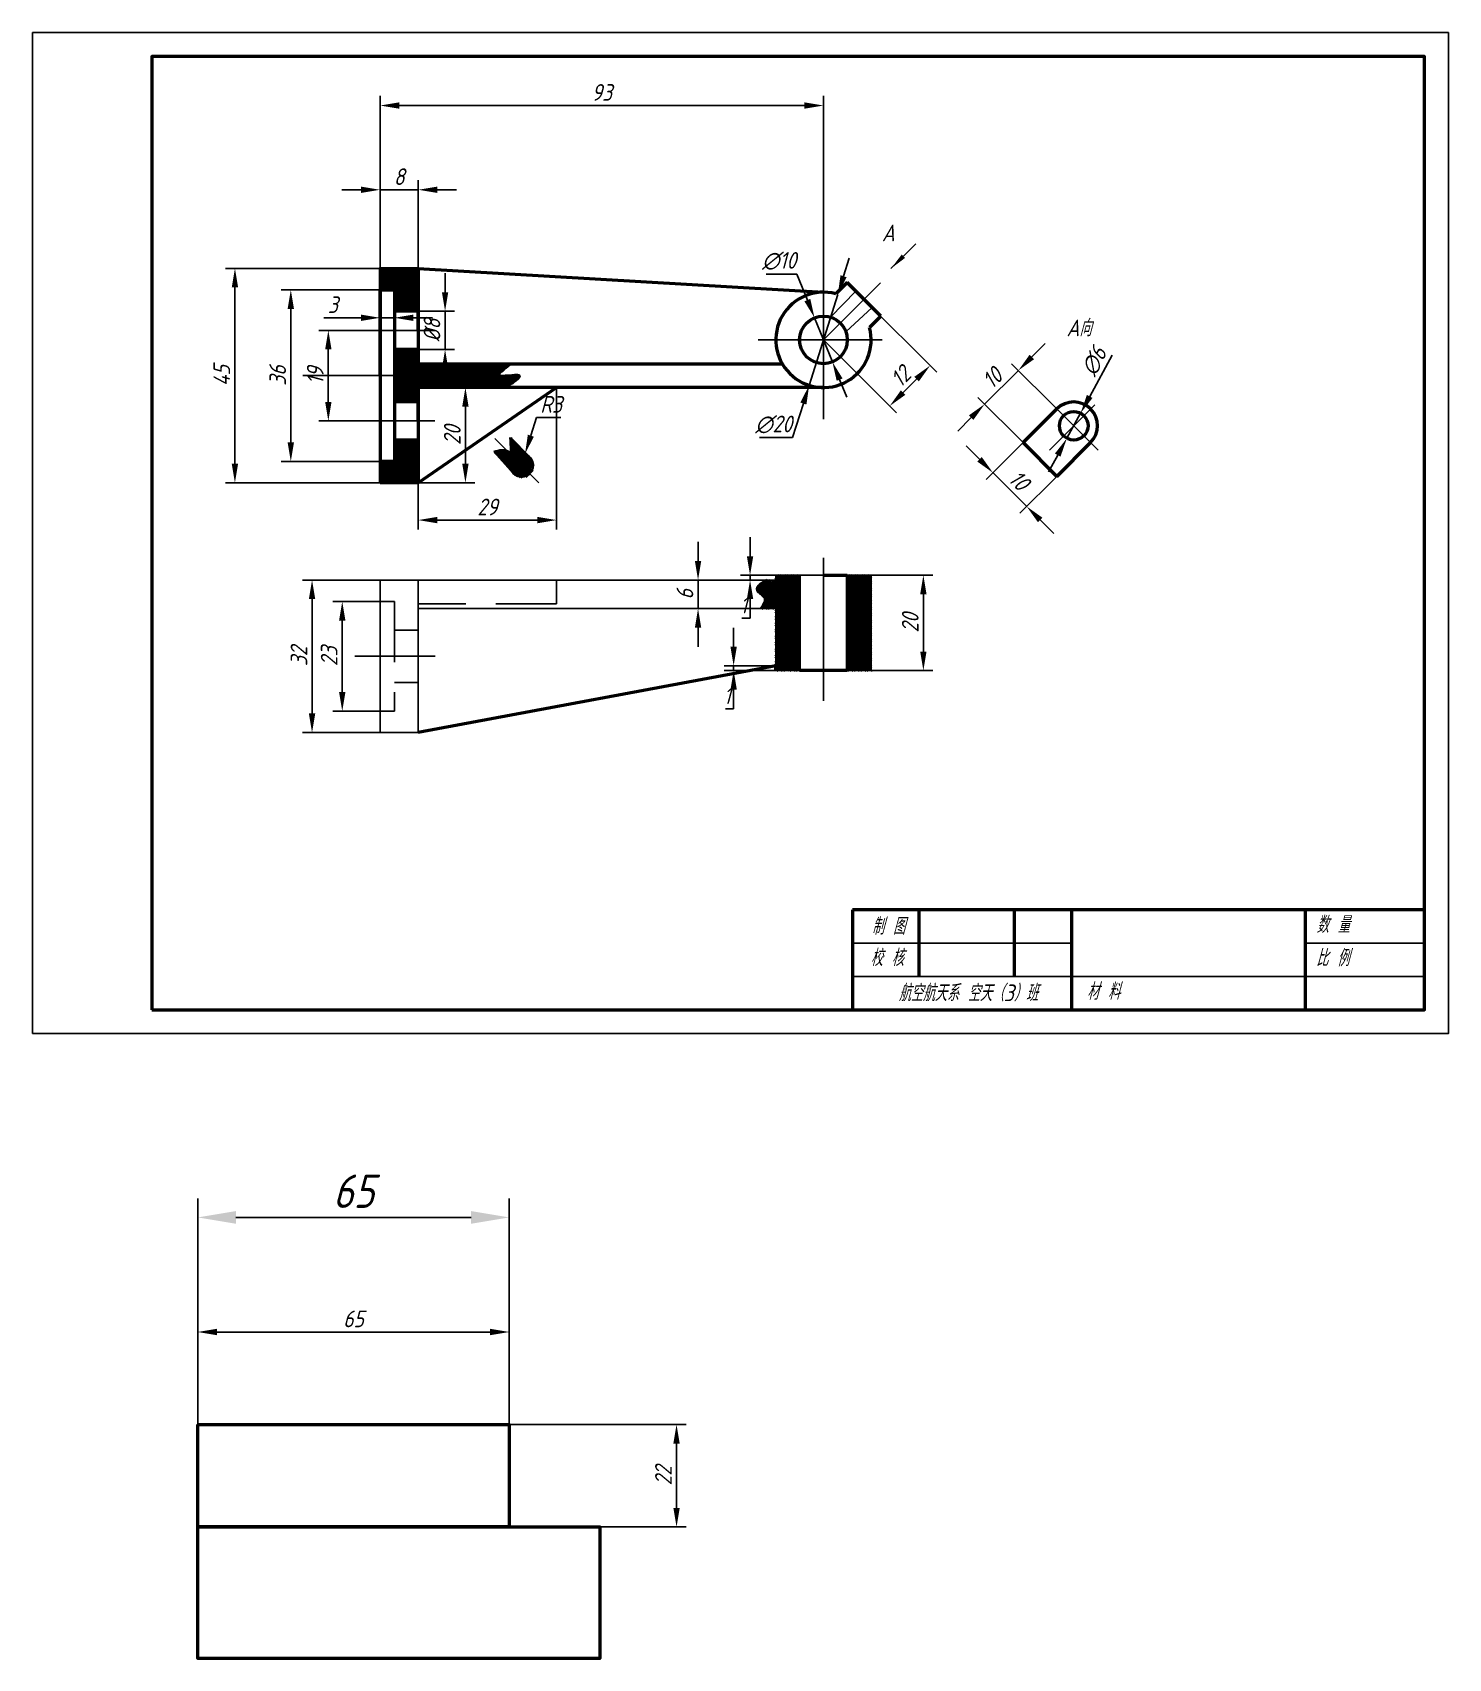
# Model space of a CAD drawing. Header units: millimetres. Extents: x 0 to 297, y -131 to 210.
import ezdxf

# ---------------------------------------------------------------- set-up
doc = ezdxf.new("R2010")
doc.units = ezdxf.units.MM
doc.header["$PDMODE"] = 35
doc.linetypes.add('CENTER', pattern=[50.800000000000004, 31.75, -6.35, 6.35, -6.35])
doc.linetypes.add('DASHED', pattern=[19.049999999999997, 12.7, -6.35])
for name, color, linetype, lineweight in [('尺寸标注', 7, 'Continuous', 25), ('文字标注', 7, 'Continuous', 25), ('点画线', 1, 'CENTER', 25), ('粗实线', 7, 'Continuous', 50), ('细实线', 3, 'Continuous', 25), ('虚线', 2, 'DASHED', 25)]:
    doc.layers.add(name, color=color, linetype=linetype, lineweight=lineweight)
doc.styles.add('国标汉字', font='gbeitc.shx', dxfattribs={"height": 3.5, "bigfont": 'gbcbig.shx'})
doc.dimstyles.new('习题 比例$0', dxfattribs={"dimtxt": 3.5, "dimasz": 4, "dimexe": 2, "dimexo": 0, "dimgap": 1, "dimtad": 1, "dimtoh": 1, "dimdec": 0, "dimdsep": 46, "dimtxsty": '国标汉字', "dimcen": 3.5, "dimclre": 256, "dimaunit": 1, "dimadec": 0, "dimazin": 0, "dimtfac": 1, "dimtdec": 0, "dimtmove": 0, "dimatfit": 3, "dimfxl": 1, "dimarcsym": 0})
doc.dimstyles.new('国标尺寸', dxfattribs={"dimtxt": 3.5, "dimasz": 4, "dimexe": 2, "dimexo": 0, "dimgap": 1, "dimtad": 1, "dimtoh": 1, "dimdec": 0, "dimdsep": 46, "dimtxsty": '国标汉字', "dimcen": 3.5, "dimclre": 256, "dimaunit": 1, "dimadec": 0, "dimazin": 0, "dimtfac": 1, "dimtdec": 0, "dimtmove": 0, "dimatfit": 3, "dimfxl": 1, "dimarcsym": 0})
pattern_1 = [(45, (0, 0), (-0.6735192090801866, 0.6735192090801867), []), (45, (0.4490130000000001, 0), (-0.6735192090801866, 0.6735192090801867), [])]

msp = doc.modelspace()

# ---------------------------------------------------------------- texts
at = {"layer": '文字标注', "char_height": 3.5, "attachment_point": 1, "style": '国标汉字'}
for s, insert in [('A', (178.1603391011954, 169.706220633705)), ('A向', (216.8834321755908, 149.788800144875))]:
    msp.add_mtext_dynamic_manual_height_columns(s, width=9.044697684710627, gutter_width=17.5, heights=[0], dxfattribs=dict(at, insert=insert))

# ---------------------------------------------------------------- blocks, each defined once
blk = doc.blocks.new('A4图框')
at = {"layer": '粗实线'}
for p, q in [((292, 26), (172, 26)), ((172, 26), (172, 5)), ((186, 12), (186, 26)), ((206, 12), (206, 26)), ((218, 5), (218, 26)), ((267, 5), (267, 26))]:
    blk.add_line(p, q, dxfattribs=at)
blk.add_lwpolyline([(25, 5), (292, 5), (292, 205), (25, 205)], close=True, dxfattribs=at)
at = {"layer": '细实线'}
for p, q in [((172, 19), (218, 19)), ((292, 19), (267, 19)), ((292, 12), (172, 12))]:
    blk.add_line(p, q, dxfattribs=at)
blk.add_lwpolyline([(0, 0), (297, 0), (297, 210), (0, 210)], close=True, dxfattribs=at)
at = {"layer": '文字标注', "style": '国标汉字'}
for s, p in [('制 图', (176.0422787275056, 20.76676088459499)), ('数 量', (269.3222484022881, 21.11831871766481)), ('校 核', (175.7642463070806, 14.16253974667779)), ('比 例', (269.2112355717145, 14.12722517888778)), ('航空航天系 空天（3）班', (181.6661970623827, 6.803223493954647)), ('材 料', (221.1469077422007, 7.093544443408064))]:
    blk.add_text(s, height=3.5, dxfattribs=at).set_placement(p)
blk = doc.blocks.new('*D22')
at = {"layer": 'Defpoints', "color": 0, "transparency": 16777216}
for p in [(99.98241395685227, -62.58548281586968), (34.66387572787698, -81.97491232661503), (99.98241395685227, -81.97491232661503)]:
    blk.add_point(p, dxfattribs=at)
at = {"layer": '粗实线', "lineweight": -2, "transparency": 16777216}
for p, q in [((34.66387572787698, -81.97491232661503), (34.66387572787698, -60.58548281586968)), ((99.98241395685227, -81.97491232661503), (99.98241395685227, -60.58548281586968))]:
    blk.add_line(p, q, dxfattribs=at)
at = {"layer": '粗实线', "color": 0, "lineweight": -2, "transparency": 16777216}
blk.add_line((38.66387572787698, -62.58548281586968), (95.98241395685227, -62.58548281586968), dxfattribs=at)
at = {"layer": '粗实线', "color": 0, "transparency": 16777216}
for points in [[(38.66387572787698, -61.91881614920302), (38.66387572787698, -63.25214948253635), (34.66387572787698, -62.58548281586968)], [(95.98241395685227, -61.91881614920302), (95.98241395685227, -63.25214948253635), (99.98241395685227, -62.58548281586968)]]:
    blk.add_solid(points, dxfattribs=at)
at = {"layer": '粗实线', "color": 0, "transparency": 16777216, "insert": (67.32314484236463, -59.83548281586968), "char_height": 3.5, "attachment_point": 5, "style": '国标汉字'}
blk.add_mtext('65', dxfattribs=at)
blk = doc.blocks.new('*D23')
at = {"layer": 'Defpoints', "color": 0, "transparency": 16777216}
for p in [(99.98241395685227, -81.97491232661503), (99.98241395685227, -103.4851248335282), (135.0843896853835, -103.4851248335282)]:
    blk.add_point(p, dxfattribs=at)
at = {"layer": '粗实线', "lineweight": -2, "transparency": 16777216}
for p, q in [((99.98241395685227, -81.97491232661503), (137.0843896853835, -81.97491232661503)), ((99.98241395685227, -103.4851248335282), (137.0843896853835, -103.4851248335282))]:
    blk.add_line(p, q, dxfattribs=at)
at = {"layer": '粗实线', "color": 0, "lineweight": -2, "transparency": 16777216}
blk.add_line((135.0843896853835, -85.97491232661503), (135.0843896853835, -99.48512483352818), dxfattribs=at)
at = {"layer": '粗实线', "color": 0, "transparency": 16777216}
for points in [[(134.4177230187168, -85.97491232661503), (135.7510563520501, -85.97491232661503), (135.0843896853835, -81.97491232661503)], [(134.4177230187168, -99.48512483352818), (135.7510563520501, -99.48512483352818), (135.0843896853835, -103.4851248335282)]]:
    blk.add_solid(points, dxfattribs=at)
at = {"layer": '粗实线', "color": 0, "transparency": 16777216, "insert": (132.3343896853835, -92.73001858007159), "char_height": 3.5, "attachment_point": 5, "rotation": 90, "style": '国标汉字'}
blk.add_mtext('22', dxfattribs=at)
blk = doc.blocks.new('*D24')
at = {"layer": 'Defpoints', "color": 0}
for p in [(99.98241395685227, -38.54976192219328), (34.66387572787698, -81.97491232661503), (99.98241395685227, -81.97491232661503)]:
    blk.add_point(p, dxfattribs=at)
at = {"layer": '粗实线', "lineweight": -2}
for p, q in [((34.66387572787698, -81.97491232661503), (34.66387572787698, -34.54976192219328)), ((99.98241395685227, -81.97491232661503), (99.98241395685227, -34.54976192219328))]:
    blk.add_line(p, q, dxfattribs=at)
at = {"layer": '粗实线', "color": 0, "lineweight": -2}
blk.add_line((42.66387572787698, -38.54976192219328), (91.98241395685227, -38.54976192219328), dxfattribs=at)
at = {"layer": '粗实线', "color": 0}
for points in [[(42.66387572787698, -37.21642858885995), (42.66387572787698, -39.88309525552662), (34.66387572787698, -38.54976192219328)], [(91.98241395685227, -37.21642858885995), (91.98241395685227, -39.88309525552662), (99.98241395685227, -38.54976192219328)]]:
    blk.add_solid(points, dxfattribs=at)
at = {"layer": '粗实线', "color": 0, "insert": (67.32314484236463, -33.04976192219328), "char_height": 7, "attachment_point": 5, "style": '国标汉字'}
blk.add_mtext('65', dxfattribs=at)
blk = doc.blocks.new('*D28')
at = {"layer": 'Defpoints', "color": 0, "transparency": 16777216}
for p in [(72.90483378747058, 156.0281806370833), (75.90483378747058, 156.0281806370833), (72.90483378747058, 150.161410736142)]:
    blk.add_point(p, dxfattribs=at)
at = {"layer": '尺寸标注', "lineweight": -2, "transparency": 16777216}
for p, q in [((72.90483378747058, 156.0281806370833), (72.90483378747058, 148.161410736142)), ((75.90483378747058, 156.0281806370833), (75.90483378747058, 148.161410736142))]:
    blk.add_line(p, q, dxfattribs=at)
at = {"layer": '尺寸标注', "color": 0, "lineweight": -2, "transparency": 16777216}
for p, q in [((68.90483378747058, 150.161410736142), (61.08191712080392, 150.161410736142)), ((75.90483378747058, 150.161410736142), (72.90483378747058, 150.161410736142)), ((79.90483378747058, 150.161410736142), (83.90483378747058, 150.161410736142))]:
    blk.add_line(p, q, dxfattribs=at)
at = {"layer": '尺寸标注', "color": 0, "transparency": 16777216}
for points in [[(68.90483378747058, 150.8280774028086), (68.90483378747058, 149.4947440694753), (72.90483378747058, 150.161410736142)], [(79.90483378747058, 150.8280774028086), (79.90483378747058, 149.4947440694753), (75.90483378747058, 150.161410736142)]]:
    blk.add_solid(points, dxfattribs=at)
at = {"layer": '尺寸标注', "color": 0, "transparency": 16777216, "insert": (62.99337545413725, 152.911410736142), "char_height": 3.5, "attachment_point": 5, "style": '国标汉字'}
blk.add_mtext('3', dxfattribs=at)
blk = doc.blocks.new('*D29')
at = {"layer": 'Defpoints', "color": 0, "transparency": 16777216}
for p in [(72.90483378747058, 156.0281806370833), (54.17709443809053, 120.0281806370833), (72.90483378747058, 120.0281806370833)]:
    blk.add_point(p, dxfattribs=at)
at = {"layer": '尺寸标注', "lineweight": -2, "transparency": 16777216}
for p, q in [((72.90483378747058, 156.0281806370833), (52.17709443809054, 156.0281806370834)), ((72.90483378747058, 120.0281806370833), (52.17709443809053, 120.0281806370833))]:
    blk.add_line(p, q, dxfattribs=at)
at = {"layer": '尺寸标注', "color": 0, "lineweight": -2, "transparency": 16777216}
blk.add_line((54.17709443809054, 152.0281806370834), (54.17709443809053, 124.0281806370833), dxfattribs=at)
at = {"layer": '尺寸标注', "color": 0, "transparency": 16777216}
for points in [[(53.51042777142388, 152.0281806370834), (54.84376110475721, 152.0281806370834), (54.17709443809054, 156.0281806370834)], [(53.51042777142387, 124.0281806370833), (54.8437611047572, 124.0281806370833), (54.17709443809053, 120.0281806370833)]]:
    blk.add_solid(points, dxfattribs=at)
at = {"layer": '尺寸标注', "color": 0, "transparency": 16777216, "insert": (51.42709443809051, 138.0281806370834), "char_height": 3.5, "attachment_point": 5, "rotation": 90, "style": '国标汉字'}
blk.add_mtext('36', dxfattribs=at)
blk = doc.blocks.new('*D30')
at = {"layer": 'Defpoints', "color": 0, "transparency": 16777216}
for p in [(72.90483378747058, 160.5281806370833), (42.45436749634291, 115.5281806370833), (72.90483378747058, 115.5281806370833)]:
    blk.add_point(p, dxfattribs=at)
at = {"layer": '尺寸标注', "lineweight": -2, "transparency": 16777216}
for p, q in [((72.90483378747058, 160.5281806370833), (40.45436749634292, 160.5281806370834)), ((72.90483378747058, 115.5281806370833), (40.45436749634291, 115.5281806370833))]:
    blk.add_line(p, q, dxfattribs=at)
at = {"layer": '尺寸标注', "color": 0, "lineweight": -2, "transparency": 16777216}
blk.add_line((42.45436749634292, 156.5281806370834), (42.45436749634291, 119.5281806370833), dxfattribs=at)
at = {"layer": '尺寸标注', "color": 0, "transparency": 16777216}
for points in [[(41.78770082967625, 156.5281806370834), (43.12103416300958, 156.5281806370834), (42.45436749634292, 160.5281806370834)], [(41.78770082967625, 119.5281806370833), (43.12103416300958, 119.5281806370833), (42.45436749634291, 115.5281806370833)]]:
    blk.add_solid(points, dxfattribs=at)
at = {"layer": '尺寸标注', "color": 0, "transparency": 16777216, "insert": (39.70436749634289, 138.0281806370834), "char_height": 3.5, "attachment_point": 5, "rotation": 90, "style": '国标汉字'}
blk.add_mtext('45', dxfattribs=at)
blk = doc.blocks.new('*D31')
at = {"layer": 'Defpoints', "color": 0, "transparency": 16777216}
for p in [(74.5114408653385, 147.5281806370833), (62.0446979800513, 128.5281806370834), (75.90483378747058, 128.5281806370834)]:
    blk.add_point(p, dxfattribs=at)
at = {"layer": '尺寸标注', "lineweight": -2, "transparency": 16777216}
for p, q in [((74.5114408653385, 147.5281806370833), (60.0446979800513, 147.5281806370834)), ((75.90483378747058, 128.5281806370834), (60.0446979800513, 128.5281806370834))]:
    blk.add_line(p, q, dxfattribs=at)
at = {"layer": '尺寸标注', "color": 0, "lineweight": -2, "transparency": 16777216}
blk.add_line((62.0446979800513, 143.5281806370834), (62.0446979800513, 132.5281806370834), dxfattribs=at)
at = {"layer": '尺寸标注', "color": 0, "transparency": 16777216}
for points in [[(61.37803131338463, 143.5281806370834), (62.71136464671796, 143.5281806370834), (62.0446979800513, 147.5281806370834)], [(61.37803131338463, 132.5281806370834), (62.71136464671796, 132.5281806370834), (62.0446979800513, 128.5281806370834)]]:
    blk.add_solid(points, dxfattribs=at)
at = {"layer": '尺寸标注', "color": 0, "transparency": 16777216, "insert": (59.29469798005128, 138.0281806370834), "char_height": 3.5, "attachment_point": 5, "rotation": 90, "style": '国标汉字'}
blk.add_mtext('19', dxfattribs=at)
blk = doc.blocks.new('*D32')
at = {"layer": 'Defpoints', "color": 0, "transparency": 16777216}
for p in [(80.90483378747058, 135.5281806370833), (80.90483378747058, 115.5281806370833), (90.79834497460206, 115.5281806370833)]:
    blk.add_point(p, dxfattribs=at)
at = {"layer": '尺寸标注', "lineweight": -2, "transparency": 16777216}
for p, q in [((80.90483378747058, 135.5281806370833), (92.79834497460206, 135.5281806370833)), ((80.90483378747058, 115.5281806370833), (92.79834497460206, 115.5281806370833))]:
    blk.add_line(p, q, dxfattribs=at)
at = {"layer": '尺寸标注', "color": 0, "lineweight": -2, "transparency": 16777216}
blk.add_line((90.79834497460206, 131.5281806370833), (90.79834497460206, 119.5281806370833), dxfattribs=at)
at = {"layer": '尺寸标注', "color": 0, "transparency": 16777216}
for points in [[(90.13167830793539, 131.5281806370833), (91.46501164126873, 131.5281806370833), (90.79834497460206, 135.5281806370833)], [(90.13167830793539, 119.5281806370833), (91.46501164126873, 119.5281806370833), (90.79834497460206, 115.5281806370833)]]:
    blk.add_solid(points, dxfattribs=at)
at = {"layer": '尺寸标注', "color": 0, "transparency": 16777216, "insert": (88.04834497460205, 125.5281806370834), "char_height": 3.5, "attachment_point": 5, "rotation": 90, "style": '国标汉字'}
blk.add_mtext('20', dxfattribs=at)
blk = doc.blocks.new('*D34')
at = {"layer": 'Defpoints', "color": 0, "transparency": 16777216}
for p in [(80.90483378747058, 135.5281806370833), (109.9048337874706, 135.5281806370833), (80.90483378747058, 107.7231197591304)]:
    blk.add_point(p, dxfattribs=at)
at = {"layer": '尺寸标注', "lineweight": -2, "transparency": 16777216}
for p, q in [((80.90483378747058, 135.5281806370833), (80.90483378747058, 105.7231197591304)), ((109.9048337874706, 135.5281806370833), (109.9048337874706, 105.7231197591304))]:
    blk.add_line(p, q, dxfattribs=at)
at = {"layer": '尺寸标注', "color": 0, "lineweight": -2, "transparency": 16777216}
blk.add_line((105.9048337874706, 107.7231197591304), (84.90483378747058, 107.7231197591304), dxfattribs=at)
at = {"layer": '尺寸标注', "color": 0, "transparency": 16777216}
for points in [[(84.90483378747058, 108.3897864257971), (84.90483378747058, 107.0564530924638), (80.90483378747058, 107.7231197591304)], [(105.9048337874706, 108.3897864257971), (105.9048337874706, 107.0564530924638), (109.9048337874706, 107.7231197591304)]]:
    blk.add_solid(points, dxfattribs=at)
at = {"layer": '尺寸标注', "color": 0, "transparency": 16777216, "insert": (95.40483378747058, 110.4731197591304), "char_height": 3.5, "attachment_point": 5, "style": '国标汉字'}
blk.add_mtext('29', dxfattribs=at)
blk = doc.blocks.new('*D35')
at = {"layer": 'Defpoints', "color": 0, "transparency": 16777216}
for p in [(72.90483378747058, 194.6874183766527), (72.90483378747058, 158.3319140224455), (165.9048337874706, 158.3319140224455)]:
    blk.add_point(p, dxfattribs=at)
at = {"layer": '尺寸标注', "lineweight": -2, "transparency": 16777216}
for p, q in [((72.90483378747058, 158.3319140224455), (72.90483378747058, 196.6874183766527)), ((165.9048337874706, 158.3319140224455), (165.9048337874706, 196.6874183766527))]:
    blk.add_line(p, q, dxfattribs=at)
at = {"layer": '尺寸标注', "color": 0, "lineweight": -2, "transparency": 16777216}
blk.add_line((161.9048337874706, 194.6874183766527), (76.90483378747058, 194.6874183766527), dxfattribs=at)
at = {"layer": '尺寸标注', "color": 0, "transparency": 16777216}
for points in [[(76.90483378747058, 195.3540850433193), (76.90483378747058, 194.020751709986), (72.90483378747058, 194.6874183766527)], [(161.9048337874706, 195.3540850433193), (161.9048337874706, 194.020751709986), (165.9048337874706, 194.6874183766527)]]:
    blk.add_solid(points, dxfattribs=at)
at = {"layer": '尺寸标注', "color": 0, "transparency": 16777216, "insert": (119.4048337874706, 197.4374183766527), "char_height": 3.5, "attachment_point": 5, "style": '国标汉字'}
blk.add_mtext('93', dxfattribs=at)
blk = doc.blocks.new('*D36')
at = {"layer": 'Defpoints', "color": 0, "transparency": 16777216}
for p in [(80.90483378747058, 177.0146037428221), (72.90483378747058, 160.5281806370833), (80.90483378747058, 160.5281806370833)]:
    blk.add_point(p, dxfattribs=at)
at = {"layer": '尺寸标注', "lineweight": -2, "transparency": 16777216}
for p, q in [((72.90483378747058, 160.5281806370833), (72.90483378747058, 179.0146037428221)), ((80.90483378747058, 160.5281806370833), (80.90483378747058, 179.0146037428221))]:
    blk.add_line(p, q, dxfattribs=at)
at = {"layer": '尺寸标注', "color": 0, "lineweight": -2, "transparency": 16777216}
for p, q in [((68.90483378747058, 177.0146037428221), (64.90483378747058, 177.0146037428221)), ((72.90483378747058, 177.0146037428221), (80.90483378747058, 177.0146037428221)), ((84.90483378747058, 177.0146037428221), (88.90483378747058, 177.0146037428221))]:
    blk.add_line(p, q, dxfattribs=at)
at = {"layer": '尺寸标注', "color": 0, "transparency": 16777216}
for points in [[(68.90483378747058, 177.6812704094888), (68.90483378747058, 176.3479370761555), (72.90483378747058, 177.0146037428221)], [(84.90483378747058, 177.6812704094888), (84.90483378747058, 176.3479370761555), (80.90483378747058, 177.0146037428221)]]:
    blk.add_solid(points, dxfattribs=at)
at = {"layer": '尺寸标注', "color": 0, "transparency": 16777216, "insert": (76.90483378747058, 179.7646037428221), "char_height": 3.5, "attachment_point": 5, "style": '国标汉字'}
blk.add_mtext('8', dxfattribs=at)
blk = doc.blocks.new('*D37')
at = {"layer": 'Defpoints', "color": 0, "transparency": 16777216}
for p in [(174.3901151617092, 154.0134620113219), (165.9048337874706, 145.5281806370833), (188.2700595149218, 140.1335176581093)]:
    blk.add_point(p, dxfattribs=at)
at = {"layer": '尺寸标注', "lineweight": -2, "transparency": 16777216}
for p, q in [((174.3901151617092, 154.0134620113219), (189.6842730772949, 138.7193040957362)), ((165.9048337874706, 145.5281806370833), (181.1989917030563, 130.2340227214976))]:
    blk.add_line(p, q, dxfattribs=at)
at = {"layer": '尺寸标注', "color": 0, "lineweight": -2, "transparency": 16777216}
blk.add_line((182.6132052654294, 134.4766634086169), (185.4416323901756, 137.3050905333631), dxfattribs=at)
at = {"layer": '尺寸标注', "color": 0, "transparency": 16777216}
for points in [[(184.9702278693846, 137.7764950541541), (185.9130369109666, 136.8336860125721), (188.2700595149218, 140.1335176581093)], [(182.1418007446383, 134.9480679294079), (183.0846097862204, 134.0052588878258), (179.7847781406832, 131.6482362838707)]]:
    blk.add_solid(points, dxfattribs=at)
at = {"layer": '尺寸标注', "color": 0, "transparency": 16777216, "insert": (182.0828751795395, 137.8354206192529), "char_height": 3.5, "attachment_point": 5, "rotation": 45, "style": '国标汉字'}
blk.add_mtext('12', dxfattribs=at)
blk = doc.blocks.new('*D38')
at = {"layer": 'Defpoints', "color": 0, "transparency": 16777216}
for p in [(72.90483378747058, 90.65489001710853), (64.96909750968143, 67.65489001710853), (72.90483378747058, 67.65489001710853)]:
    blk.add_point(p, dxfattribs=at)
at = {"layer": '尺寸标注', "lineweight": -2, "transparency": 16777216}
for p, q in [((72.90483378747058, 90.65489001710853), (62.96909750968144, 90.65489001710853)), ((72.90483378747058, 67.65489001710853), (62.96909750968143, 67.65489001710853))]:
    blk.add_line(p, q, dxfattribs=at)
at = {"layer": '尺寸标注', "color": 0, "lineweight": -2, "transparency": 16777216}
blk.add_line((64.96909750968143, 86.65489001710853), (64.96909750968143, 71.65489001710853), dxfattribs=at)
at = {"layer": '尺寸标注', "color": 0, "transparency": 16777216}
for points in [[(64.30243084301476, 86.65489001710853), (65.6357641763481, 86.65489001710853), (64.96909750968143, 90.65489001710853)], [(64.30243084301476, 71.65489001710853), (65.6357641763481, 71.65489001710853), (64.96909750968143, 67.65489001710853)]]:
    blk.add_solid(points, dxfattribs=at)
at = {"layer": '尺寸标注', "color": 0, "transparency": 16777216, "insert": (62.21909750968143, 79.15489001710854), "char_height": 3.5, "attachment_point": 5, "rotation": 90, "style": '国标汉字'}
blk.add_mtext('23', dxfattribs=at)
blk = doc.blocks.new('*D39')
at = {"layer": 'Defpoints', "color": 0, "transparency": 16777216}
for p in [(72.90483378747058, 95.15489001710853), (58.63404930400338, 63.15489001710853), (72.90483378747057, 63.15489001710853)]:
    blk.add_point(p, dxfattribs=at)
at = {"layer": '尺寸标注', "lineweight": -2, "transparency": 16777216}
for p, q in [((72.90483378747058, 95.15489001710853), (56.63404930400339, 95.15489001710853)), ((72.90483378747057, 63.15489001710853), (56.63404930400338, 63.15489001710853))]:
    blk.add_line(p, q, dxfattribs=at)
at = {"layer": '尺寸标注', "color": 0, "lineweight": -2, "transparency": 16777216}
blk.add_line((58.63404930400339, 91.15489001710853), (58.63404930400338, 67.15489001710853), dxfattribs=at)
at = {"layer": '尺寸标注', "color": 0, "transparency": 16777216}
for points in [[(57.96738263733673, 91.15489001710853), (59.30071597067005, 91.15489001710853), (58.63404930400339, 95.15489001710853)], [(57.96738263733672, 67.15489001710853), (59.30071597067005, 67.15489001710853), (58.63404930400338, 63.15489001710853)]]:
    blk.add_solid(points, dxfattribs=at)
at = {"layer": '尺寸标注', "color": 0, "transparency": 16777216, "insert": (55.88404930400338, 79.15489001710854), "char_height": 3.5, "attachment_point": 5, "rotation": 90, "style": '国标汉字'}
blk.add_mtext('32', dxfattribs=at)
blk = doc.blocks.new('*D40')
at = {"layer": 'Defpoints', "color": 0, "transparency": 16777216}
for p in [(146.5644964271364, 95.15489001710854), (139.59594519764, 89.15489001710854), (146.5644964271364, 89.15489001710854)]:
    blk.add_point(p, dxfattribs=at)
at = {"layer": '尺寸标注', "color": 0, "lineweight": -2, "transparency": 16777216}
for p, q in [((139.59594519764, 99.15489001710854), (139.59594519764, 103.1548900171085)), ((139.59594519764, 95.15489001710854), (139.59594519764, 89.15489001710854)), ((139.59594519764, 85.15489001710854), (139.59594519764, 81.15489001710854))]:
    blk.add_line(p, q, dxfattribs=at)
at = {"layer": '尺寸标注', "lineweight": -2, "transparency": 16777216}
for p, q in [((146.5644964271364, 95.15489001710854), (137.59594519764, 95.15489001710854)), ((146.5644964271364, 89.15489001710854), (137.59594519764, 89.15489001710854))]:
    blk.add_line(p, q, dxfattribs=at)
at = {"layer": '尺寸标注', "color": 0, "transparency": 16777216}
for points in [[(138.9292785309734, 99.15489001710854), (140.2626118643067, 99.15489001710854), (139.59594519764, 95.15489001710854)], [(138.9292785309734, 85.15489001710854), (140.2626118643067, 85.15489001710854), (139.59594519764, 89.15489001710854)]]:
    blk.add_solid(points, dxfattribs=at)
at = {"layer": '尺寸标注', "color": 0, "transparency": 16777216, "insert": (136.84594519764, 92.15489001710856), "char_height": 3.5, "attachment_point": 5, "rotation": 90, "style": '国标汉字'}
blk.add_mtext('6', dxfattribs=at)
blk = doc.blocks.new('*D41')
at = {"layer": 'Defpoints', "color": 0, "transparency": 16777216}
for p in [(175.9048337874706, 96.15489001710854), (175.9048337874706, 76.15489001710854), (186.8553944935234, 76.15489001710854)]:
    blk.add_point(p, dxfattribs=at)
at = {"layer": '尺寸标注', "lineweight": -2, "transparency": 16777216}
for p, q in [((175.9048337874706, 96.15489001710854), (188.8553944935234, 96.15489001710854)), ((175.9048337874706, 76.15489001710854), (188.8553944935234, 76.15489001710854))]:
    blk.add_line(p, q, dxfattribs=at)
at = {"layer": '尺寸标注', "color": 0, "lineweight": -2, "transparency": 16777216}
blk.add_line((186.8553944935234, 92.15489001710854), (186.8553944935234, 80.15489001710854), dxfattribs=at)
at = {"layer": '尺寸标注', "color": 0, "transparency": 16777216}
for points in [[(186.1887278268567, 92.15489001710854), (187.52206116019, 92.15489001710854), (186.8553944935234, 96.15489001710854)], [(186.1887278268567, 80.15489001710854), (187.52206116019, 80.15489001710854), (186.8553944935234, 76.15489001710854)]]:
    blk.add_solid(points, dxfattribs=at)
at = {"layer": '尺寸标注', "color": 0, "transparency": 16777216, "insert": (184.1053944935233, 86.15489001710857), "char_height": 3.5, "attachment_point": 5, "rotation": 90, "style": '国标汉字'}
blk.add_mtext('20', dxfattribs=at)
blk = doc.blocks.new('*D42')
at = {"layer": 'Defpoints', "color": 0, "transparency": 16777216}
for p in [(155.9048337874706, 96.15489001710854), (150.5068853766775, 95.15489001710854), (155.9048337874706, 95.15489001710854)]:
    blk.add_point(p, dxfattribs=at)
at = {"layer": '尺寸标注', "color": 0, "lineweight": -2, "transparency": 16777216}
for p, q in [((150.5068853766775, 100.1548900171085), (150.5068853766775, 104.1548900171085)), ((150.5068853766775, 96.15489001710854), (150.5068853766775, 95.15489001710854)), ((150.5068853766775, 91.15489001710854), (150.5068853766775, 87.15489001710854)), ((150.5068853766775, 87.15489001710854), (148.7777187100108, 87.15489001710854))]:
    blk.add_line(p, q, dxfattribs=at)
at = {"layer": '尺寸标注', "lineweight": -2, "transparency": 16777216}
for p, q in [((155.9048337874706, 96.15489001710854), (148.5068853766775, 96.15489001710854)), ((155.9048337874706, 95.15489001710854), (148.5068853766775, 95.15489001710854))]:
    blk.add_line(p, q, dxfattribs=at)
at = {"layer": '尺寸标注', "color": 0, "transparency": 16777216}
for points in [[(149.8402187100108, 100.1548900171085), (151.1735520433441, 100.1548900171085), (150.5068853766775, 96.15489001710854)], [(149.8402187100108, 91.15489001710854), (151.1735520433441, 91.15489001710854), (150.5068853766775, 95.15489001710854)]]:
    blk.add_solid(points, dxfattribs=at)
at = {"layer": '尺寸标注', "color": 0, "transparency": 16777216, "insert": (149.1423020433441, 89.90489001710856), "char_height": 3.5, "attachment_point": 5, "style": '国标汉字'}
blk.add_mtext('1', dxfattribs=at)
blk = doc.blocks.new('*D43')
at = {"layer": 'Defpoints', "color": 0, "transparency": 16777216}
for p in [(147.0651709041508, 76.15489001710854), (155.9048337874706, 77.15489001710854), (155.9048337874706, 76.15489001710854)]:
    blk.add_point(p, dxfattribs=at)
at = {"layer": '尺寸标注', "color": 0, "lineweight": -2, "transparency": 16777216}
for p, q in [((147.0651709041508, 81.15489001710854), (147.0651709041508, 85.15489001710854)), ((147.0651709041508, 77.15489001710854), (147.0651709041508, 76.15489001710854)), ((147.0651709041508, 72.15489001710854), (147.0651709041508, 68.15489001710854)), ((147.0651709041508, 68.15489001710854), (145.3360042374842, 68.15489001710854))]:
    blk.add_line(p, q, dxfattribs=at)
at = {"layer": '尺寸标注', "lineweight": -2, "transparency": 16777216}
for p, q in [((155.9048337874706, 77.15489001710854), (145.0651709041508, 77.15489001710854)), ((155.9048337874706, 76.15489001710854), (145.0651709041508, 76.15489001710854))]:
    blk.add_line(p, q, dxfattribs=at)
at = {"layer": '尺寸标注', "color": 0, "transparency": 16777216}
for points in [[(146.3985042374842, 81.15489001710854), (147.7318375708175, 81.15489001710854), (147.0651709041508, 77.15489001710854)], [(146.3985042374842, 72.15489001710854), (147.7318375708175, 72.15489001710854), (147.0651709041508, 76.15489001710854)]]:
    blk.add_solid(points, dxfattribs=at)
at = {"layer": '尺寸标注', "color": 0, "transparency": 16777216, "insert": (145.7005875708174, 70.90489001710856), "char_height": 3.5, "attachment_point": 5, "style": '国标汉字'}
blk.add_mtext('1', dxfattribs=at)
blk = doc.blocks.new('*D44')
at = {"layer": 'Defpoints', "color": 0, "transparency": 16777216}
for p in [(207.7843237866118, 123.9736195293744), (214.8553915984773, 116.902551717509), (208.533606160348, 110.5807662793797)]:
    blk.add_point(p, dxfattribs=at)
at = {"layer": '文字标注', "color": 0, "lineweight": -2, "transparency": 16777216}
for p, q in [((198.6341112237363, 120.4802612159914), (195.8056840989902, 123.3086883407376)), ((201.4625383484826, 117.6518340912452), (208.533606160348, 110.5807662793797)), ((211.3620332850942, 107.7523391546335), (214.1904604098404, 104.9239120298873))]:
    blk.add_line(p, q, dxfattribs=at)
at = {"layer": '文字标注', "lineweight": -2, "transparency": 16777216}
for p, q in [((207.7843237866118, 123.9736195293744), (200.0483247861095, 116.2376205288721)), ((214.8553915984773, 116.902551717509), (207.1193925979749, 109.1665527170066))]:
    blk.add_line(p, q, dxfattribs=at)
at = {"layer": '文字标注', "color": 0, "transparency": 16777216}
for points in [[(199.1055157445274, 120.9516657367824), (198.1627067029453, 120.0088566952003), (201.4625383484826, 117.6518340912452)], [(211.8334378058852, 108.2237436754245), (210.8906287643032, 107.2809346338425), (208.533606160348, 110.5807662793797)]]:
    blk.add_solid(points, dxfattribs=at)
at = {"layer": '文字标注', "color": 0, "transparency": 16777216, "insert": (206.9426159026783, 116.0608438335755), "char_height": 3.5, "attachment_point": 5, "rotation": 315, "style": '国标汉字'}
blk.add_mtext('10', dxfattribs=at)
blk = doc.blocks.new('*D45')
at = {"layer": 'Defpoints', "color": 0, "transparency": 16777216}
for p in [(206.782301131688, 139.1177778080292), (214.8553915984773, 131.0446873412399), (207.7843237866118, 123.9736195293745)]:
    blk.add_point(p, dxfattribs=at)
at = {"layer": '文字标注', "color": 0, "lineweight": -2, "transparency": 16777216}
for p, q in [((209.6107282564342, 141.9462049327754), (212.4391553811804, 144.7746320575216)), ((199.7112333198226, 132.0467099961637), (206.782301131688, 139.1177778080292)), ((196.8828061950763, 129.2182828714175), (194.0543790703302, 126.3898557466713))]:
    blk.add_line(p, q, dxfattribs=at)
at = {"layer": '文字标注', "lineweight": -2, "transparency": 16777216}
for p, q in [((214.8553915984773, 131.0446873412399), (205.3680875693149, 140.5319913704023)), ((207.7843237866118, 123.9736195293745), (198.2970197574494, 133.4609235585368))]:
    blk.add_line(p, q, dxfattribs=at)
at = {"layer": '文字标注', "color": 0, "transparency": 16777216}
for points in [[(209.1393237356432, 142.4176094535664), (210.0821327772252, 141.4748004119844), (206.782301131688, 139.1177778080292)], [(196.4114016742853, 129.6896873922086), (197.3542107158674, 128.7468783506265), (199.7112333198226, 132.0467099961637)]]:
    blk.add_solid(points, dxfattribs=at)
at = {"layer": '文字标注', "color": 0, "transparency": 16777216, "insert": (201.3022235774923, 137.5267875503595), "char_height": 3.5, "attachment_point": 5, "rotation": 45, "style": '国标汉字'}
blk.add_mtext('10', dxfattribs=at)
blk = doc.blocks.new('*D47')
at = {"layer": 'Defpoints', "color": 0, "transparency": 16777216}
for p in [(168.9122205374456, 155.065246482304), (162.8974470374957, 135.9911147918626)]:
    blk.add_point(p, dxfattribs=at)
at = {"layer": '文字标注', "color": 0, "lineweight": -2, "transparency": 16777216}
for p, q in [((170.1151752374356, 158.8800728203923), (171.3181299374256, 162.6948991584806)), ((168.9122205374456, 155.065246482304), (162.8974470374957, 135.9911147918626)), ((159.4389522750244, 125.0234890698588), (161.6944923375057, 132.1762884537744)), ((152.4597856083577, 125.0234890698588), (159.4389522750244, 125.0234890698588))]:
    blk.add_line(p, q, dxfattribs=at)
at = {"layer": '文字标注', "color": 0, "transparency": 16777216}
for points in [[(169.4793708477542, 159.0805652703907), (170.750979627117, 158.679580370394), (168.9122205374456, 155.065246482304)], [(161.0586879478243, 132.3767809037727), (162.330296727187, 131.975796003776), (162.8974470374957, 135.9911147918626)]]:
    blk.add_solid(points, dxfattribs=at)
at = {"layer": '文字标注', "color": 0, "transparency": 16777216, "insert": (155.4493689416911, 127.7734890698588), "char_height": 3.5, "attachment_point": 5, "style": '国标汉字'}
blk.add_mtext('∅20', dxfattribs=at)
blk = doc.blocks.new('*D48')
at = {"layer": 'Defpoints', "color": 0, "transparency": 16777216}
for p in [(164.0263542556783, 150.1618956314089), (167.7833133192629, 140.8944656427578)]:
    blk.add_point(p, dxfattribs=at)
at = {"layer": '文字标注', "color": 0, "lineweight": -2, "transparency": 16777216}
for p, q in [((153.9102948317029, 159.3387150360054), (160.3061281650363, 159.3387150360054)), ((160.3061281650363, 159.3387150360054), (162.5235706302444, 153.8688676268693)), ((167.7833133192629, 140.8944656427578), (164.0263542556783, 150.1618956314089)), ((169.2860969446967, 137.1874936472973), (170.7888805701305, 133.4805216518369))]:
    blk.add_line(p, q, dxfattribs=at)
at = {"layer": '文字标注', "color": 0, "transparency": 16777216}
for points in [[(163.1413992961545, 154.1193315644416), (161.9057419643344, 153.618403689297), (164.0263542556783, 150.1618956314089)], [(169.9039256106068, 137.4379575848696), (168.6682682787866, 136.937029709725), (167.7833133192629, 140.8944656427578)]]:
    blk.add_solid(points, dxfattribs=at)
at = {"layer": '文字标注', "color": 0, "transparency": 16777216, "insert": (156.6082114983696, 162.0887150360054), "char_height": 3.5, "attachment_point": 5, "style": '国标汉字'}
blk.add_mtext('∅10', dxfattribs=at)
blk = doc.blocks.new('*D49')
at = {"layer": 'Defpoints', "color": 0, "transparency": 16777216}
for p in [(219.8273622757096, 130.1429053982033), (216.9544887331105, 124.8754014724112)]:
    blk.add_point(p, dxfattribs=at)
at = {"layer": '文字标注', "color": 0, "lineweight": -2, "transparency": 16777216}
for p, q in [((226.4658947152918, 142.3148632545039), (221.7426113041089, 133.6545746820646)), ((216.9544887331105, 124.8754014724112), (219.8273622757096, 130.1429053982033)), ((215.0392397047112, 121.3637321885498), (213.1239906763118, 117.8520629046885))]:
    blk.add_line(p, q, dxfattribs=at)
at = {"layer": '文字标注', "color": 0, "transparency": 16777216}
for points in [[(221.1573330901321, 133.9737828534645), (222.3278895180858, 133.3353665106647), (219.8273622757096, 130.1429053982033)], [(214.4539614907343, 121.6829403599497), (215.624517918688, 121.0445240171499), (216.9544887331105, 124.8754014724112)]]:
    blk.add_solid(points, dxfattribs=at)
at = {"layer": '文字标注', "color": 0, "transparency": 16777216, "insert": (222.6476048912454, 141.0572873172395), "char_height": 3.5, "attachment_point": 5, "rotation": 61.39214264763825, "style": '国标汉字'}
blk.add_mtext('∅6', dxfattribs=at)
blk = doc.blocks.new('*D50')
at = {"layer": 'Defpoints', "color": 0, "transparency": 16777216}
for p in [(103.3113109881795, 121.6238167987043), (102.5534445781445, 119.2414569382845)]:
    blk.add_point(p, dxfattribs=at)
at = {"layer": '文字标注', "color": 0, "lineweight": -2, "transparency": 16777216}
for p, q in [((105.7364835002919, 129.2473683520484), (104.5238972442357, 125.4355925753763)), ((110.8198168336252, 129.2473683520484), (105.7364835002919, 129.2473683520484)), ((102.5534445781445, 119.2414569382845), (103.3113109881795, 121.6238167987043))]:
    blk.add_line(p, q, dxfattribs=at)
at = {"layer": '文字标注', "lineweight": -2, "transparency": 16777216}
blk.add_arc((102.5534445781445, 119.2414569382845), 2.499999999999801, 48.62598119969027, 118.1899321571769, dxfattribs=at)
at = {"layer": '文字标注', "color": 0, "transparency": 16777216}
blk.add_solid([(103.888601281457, 125.637690284719), (105.1591932070144, 125.2334948660337), (103.3113109881795, 121.6238167987043)], dxfattribs=at)
at = {"layer": '文字标注', "color": 0, "transparency": 16777216, "insert": (108.7781501669586, 131.9973683520484), "char_height": 3.5, "attachment_point": 5, "style": '国标汉字'}
blk.add_mtext('R3', dxfattribs=at)
blk = doc.blocks.new('*D52')
at = {"layer": 'Defpoints', "color": 0, "transparency": 16777216}
for p in [(80.90483378747058, 151.5281806370833), (80.90483378747058, 143.5281806370833), (86.5356366822748, 143.5281806370833)]:
    blk.add_point(p, dxfattribs=at)
at = {"layer": '文字标注', "color": 0, "lineweight": -2, "transparency": 16777216}
for p, q in [((86.5356366822748, 155.5281806370833), (86.5356366822748, 159.5281806370833)), ((86.5356366822748, 151.5281806370833), (86.5356366822748, 143.5281806370833)), ((86.5356366822748, 139.5281806370833), (86.5356366822748, 135.5281806370833))]:
    blk.add_line(p, q, dxfattribs=at)
at = {"layer": '文字标注', "lineweight": -2, "transparency": 16777216}
for p, q in [((80.90483378747058, 151.5281806370833), (88.5356366822748, 151.5281806370833)), ((80.90483378747058, 143.5281806370833), (88.5356366822748, 143.5281806370833))]:
    blk.add_line(p, q, dxfattribs=at)
at = {"layer": '文字标注', "color": 0, "transparency": 16777216}
for points in [[(85.86897001560813, 155.5281806370833), (87.20230334894147, 155.5281806370833), (86.5356366822748, 151.5281806370833)], [(85.86897001560813, 139.5281806370833), (87.20230334894147, 139.5281806370833), (86.5356366822748, 143.5281806370833)]]:
    blk.add_solid(points, dxfattribs=at)
at = {"layer": '文字标注', "color": 0, "transparency": 16777216, "insert": (83.78563668227478, 147.5281806370834), "char_height": 3.5, "width": 1.604166666666667, "attachment_point": 5, "rotation": 90, "style": '国标汉字'}
blk.add_mtext('%%c8', dxfattribs=at)

# ---------------------------------------------------------------- dimensions: what is measured, and where the dimension line sits
at = {"layer": '尺寸标注'}
for base, p1, p2, picture, middle in [((72.90483378747058, 194.6874183766527), (165.9048337874706, 158.3319140224455), (72.90483378747058, 158.3319140224455), '*D35', (119.4048337874706, 197.4374183766527)), ((80.90483378747058, 177.0146037428221), (72.90483378747058, 160.5281806370833), (80.90483378747058, 160.5281806370833), '*D36', (76.90483378747058, 179.7646037428221)), ((72.90483378747058, 150.161410736142), (75.90483378747058, 156.0281806370833), (72.90483378747058, 156.0281806370833), '*D28', (62.99337545413725, 152.911410736142)), ((80.90483378747058, 107.7231197591304), (109.9048337874706, 135.5281806370833), (80.90483378747058, 135.5281806370833), '*D34', (95.40483378747058, 110.4731197591304))]:
    dim = msp.add_linear_dim(base=base, p1=p1, p2=p2, dimstyle='国标尺寸', dxfattribs=at)
    dim.commit()
    dim.dimension.update_dxf_attribs({"geometry": picture, "text_midpoint": middle})
for base, p1, p2, picture, middle in [((42.45436749634291, 115.5281806370833), (72.90483378747058, 160.5281806370833), (72.90483378747058, 115.5281806370833), '*D30', (39.70436749634289, 138.0281806370834)), ((54.17709443809053, 120.0281806370833), (72.90483378747058, 156.0281806370833), (72.90483378747058, 120.0281806370833), '*D29', (51.42709443809051, 138.0281806370834)), ((62.0446979800513, 128.5281806370834), (74.5114408653385, 147.5281806370833), (75.90483378747058, 128.5281806370834), '*D31', (59.29469798005128, 138.0281806370834)), ((90.79834497460206, 115.5281806370833), (80.90483378747058, 135.5281806370833), (80.90483378747058, 115.5281806370833), '*D32', (88.04834497460205, 125.5281806370834)), ((139.59594519764, 89.15489001710854), (146.5644964271364, 95.15489001710854), (146.5644964271364, 89.15489001710854), '*D40', (136.84594519764, 92.15489001710856)), ((150.5068853766775, 95.15489001710854), (155.9048337874706, 96.15489001710854), (155.9048337874706, 95.15489001710854), '*D42', (149.1423020433441, 89.90489001710856)), ((186.8553944935234, 76.15489001710854), (175.9048337874706, 96.15489001710854), (175.9048337874706, 76.15489001710854), '*D41', (184.1053944935233, 86.15489001710857)), ((58.63404930400338, 63.15489001710853), (72.90483378747058, 95.15489001710853), (72.90483378747057, 63.15489001710853), '*D39', (55.88404930400338, 79.15489001710854)), ((64.96909750968143, 67.65489001710853), (72.90483378747058, 90.65489001710853), (72.90483378747058, 67.65489001710853), '*D38', (62.21909750968143, 79.15489001710854)), ((147.0651709041508, 76.15489001710854), (155.9048337874706, 77.15489001710854), (155.9048337874706, 76.15489001710854), '*D43', (145.7005875708174, 70.90489001710856))]:
    dim = msp.add_linear_dim(base=base, p1=p1, p2=p2, angle=90, dimstyle='国标尺寸', dxfattribs=at)
    dim.commit()
    dim.dimension.update_dxf_attribs({"geometry": picture, "text_midpoint": middle})
dim = msp.add_aligned_dim(p1=(165.9048337874706, 145.5281806370833), p2=(174.3901151617092, 154.0134620113219), distance=-19.629205549297126, dimstyle='国标尺寸', dxfattribs=at)
dim.commit()
dim.dimension.update_dxf_attribs({"geometry": '*D37', "text_midpoint": (182.0828751795395, 137.8354206192529)})
at = {"layer": '文字标注'}
dim = msp.add_diameter_dim_2p(p1=(167.7833133192629, 140.8944656427578), p2=(164.0263542556783, 150.1618956314089), dimstyle='国标尺寸', dxfattribs=at)
dim.commit()
dim.dimension.update_dxf_attribs({"geometry": '*D48', "text_midpoint": (156.6082114983696, 159.3387150360054), "dimtype": 163})
for p1, p2, picture, middle in [((168.9122205374456, 155.065246482304), (162.8974470374957, 135.9911147918626), '*D47', (155.4493689416911, 127.7734890698588)), ((216.9544887331105, 124.8754014724112), (219.8273622757096, 130.1429053982033), '*D49', (222.6476048912454, 141.0572873172395))]:
    dim = msp.add_diameter_dim_2p(p1=p1, p2=p2, dimstyle='国标尺寸', dxfattribs=at)
    dim.commit()
    dim.dimension.update_dxf_attribs({"geometry": picture, "text_midpoint": middle})
dim = msp.add_linear_dim(base=(86.5356366822748, 143.5281806370833), p1=(80.90483378747058, 151.5281806370833), p2=(80.90483378747058, 143.5281806370833), angle=90, text='%%c<>', dimstyle='国标尺寸', dxfattribs=at)
dim.commit()
dim.dimension.update_dxf_attribs({"geometry": '*D52', "text_midpoint": (83.78563668227478, 147.5281806370834)})
for p2, distance, picture, middle in [((214.8553915984773, 131.0446873412399), 11.417074028398364, '*D45', (201.3022235774923, 137.5267875503595)), ((214.8553915984773, 116.902551717509), -8.94035470501519, '*D44', (206.9426159026783, 116.0608438335755))]:
    dim = msp.add_aligned_dim(p1=(207.7843237866118, 123.9736195293744), p2=p2, distance=distance, dimstyle='国标尺寸', dxfattribs=at)
    dim.commit()
    dim.dimension.update_dxf_attribs({"geometry": picture, "text_midpoint": middle})
dim = msp.add_radius_dim(center=(102.5534445781445, 119.2414569382845), mpoint=(103.3113109881795, 121.6238167987043), dimstyle='国标尺寸', dxfattribs=at)
dim.commit()
dim.dimension.update_dxf_attribs({"geometry": '*D50', "text_midpoint": (108.7781501669586, 131.9973683520484)})
at = {"layer": '粗实线'}
for base, dimstyle, picture, middle in [((99.98241395685227, -38.54976192219328), '习题 比例$0', '*D24', (67.32314484236463, -33.04976192219328)), ((99.98241395685227, -62.58548281586968), '国标尺寸', '*D22', (67.32314484236463, -59.83548281586968))]:
    dim = msp.add_linear_dim(base=base, p1=(34.66387572787698, -81.97491232661503), p2=(99.98241395685227, -81.97491232661503), dimstyle=dimstyle, dxfattribs=at)
    dim.commit()
    dim.dimension.update_dxf_attribs({"geometry": picture, "text_midpoint": middle})
dim = msp.add_linear_dim(base=(135.0843896853835, -103.4851248335282), p1=(99.98241395685227, -81.97491232661503), p2=(99.98241395685227, -103.4851248335282), angle=90, dimstyle='国标尺寸', dxfattribs=at)
dim.commit()
dim.dimension.update_dxf_attribs({"geometry": '*D23', "text_midpoint": (132.3343896853835, -92.73001858007159)})

# ---------------------------------------------------------------- hatches: boundary and pattern name
at = {"layer": '粗实线'}
h = msp.add_hatch(dxfattribs=at)
h.set_pattern_fill('ANSI32', color=256)
h.set_pattern_definition([(45, (0, 0), (-6.735192090801865, 6.735192090801866), []), (45, (4.490130000000001, 0), (-6.735192090801865, 6.735192090801866), [])])
h.paths.add_polyline_path([(80.90483378747058, 160.5281806370833), (72.90483378747058, 160.5281806370833), (72.90483378747058, 156.0281806370833), (75.90483378747058, 156.0281806370833), (75.90483378747058, 151.5281806370833), (80.90483378747058, 151.5281806370833)])
h.paths.add_polyline_path([(80.90483378747058, 124.5281806370834), (75.90483378747058, 124.5281806370834), (75.90483378747058, 120.0281806370833), (72.90483378747058, 120.0281806370833), (72.90483378747058, 115.5281806370833), (80.90483378747058, 115.5281806370833)])
h = msp.add_hatch(dxfattribs=at)
h.set_pattern_fill('ANSI32', color=256, scale=0.1)
h.set_pattern_definition(pattern_1)
edge = h.paths.add_edge_path()
edge.add_line((160.9048337874706, 96.15489001710854), (155.9048337874706, 96.15489001710854))
edge.add_line((155.9048337874706, 96.15489001710854), (155.9048337874706, 95.15489001710854))
edge.add_line((155.9048337874706, 95.15489001710854), (154.1203844889728, 95.15489001710854))
edge.add_spline(control_points=[(154.1203844889728, 95.15489001710854), (152.9341603196623, 94.44194361526046), (150.856455901449, 93.19319828752869), (154.4524311158841, 91.57897515816676), (153.3857616830904, 89.99107523869073), (152.8240554917393, 89.15489001710854)], knot_values=[0, 0, 0, 0, 2.952840024985902, 5.171980916352501, 7.64048768250808, 7.64048768250808, 7.64048768250808, 7.64048768250808], degree=3, periodic=0)
edge.add_line((152.8240554917393, 89.15489001710854), (155.9048337874706, 89.15489001710854))
edge.add_line((155.9048337874706, 89.15489001710854), (155.9048337874706, 76.15489001710854))
edge.add_line((155.9048337874706, 76.15489001710854), (160.9048337874706, 76.15489001710854))
edge.add_line((160.9048337874706, 76.15489001710854), (160.9048337874706, 96.15489001710854))
h.paths.add_polyline_path([(175.9048337874706, 96.15489001710854), (170.9048337874706, 96.15489001710854), (170.9048337874706, 76.15489001710854), (175.9048337874706, 76.15489001710854)])
h.paths.add_polyline_path([(80.90483378747058, 160.5281806370833), (72.90483378747058, 160.5281806370833), (72.90483378747058, 156.0281806370833), (75.90483378747058, 156.0281806370833), (75.90483378747058, 151.5281806370833), (80.90483378747058, 151.5281806370833)])
h.paths.add_polyline_path([(80.90483378747058, 124.5281806370834), (75.90483378747058, 124.5281806370834), (75.90483378747058, 120.0281806370833), (72.90483378747058, 120.0281806370833), (72.90483378747058, 115.5281806370833), (80.90483378747058, 115.5281806370833)])
h = msp.add_hatch(dxfattribs=at)
h.set_pattern_fill('ANSI32', color=256, scale=0.1)
h.set_pattern_definition(pattern_1)
edge = h.paths.add_edge_path()
edge.add_spline(control_points=[(99.15601447198424, 135.5281806370833), (100.8261214252677, 136.6429250145149), (104.329709795689, 138.9814611358593), (95.68953520416747, 137.0769208882414), (98.8685599848863, 139.4449802261364), (100.3227131362792, 140.5281806370833)], knot_values=[0, 0, 0, 0, 3.80085164540325, 7.973513071334233, 11.49127558713604, 11.49127558713604, 11.49127558713604, 11.49127558713604], degree=3, periodic=0)
edge.add_line((100.3227131362792, 140.5281806370833), (80.90483378747058, 140.5281806370833))
edge.add_line((80.90483378747058, 140.5281806370833), (80.90483378747058, 143.5281806370833))
edge.add_line((80.90483378747058, 143.5281806370833), (75.90483378747058, 143.5281806370833))
edge.add_line((75.90483378747058, 143.5281806370833), (75.90483378747058, 132.5281806370834))
edge.add_line((75.90483378747058, 132.5281806370834), (80.90483378747058, 132.5281806370834))
edge.add_line((80.90483378747058, 132.5281806370834), (80.90483378747058, 135.5281806370833))
edge.add_line((80.90483378747058, 135.5281806370833), (99.15601447198424, 135.5281806370833))
h = msp.add_hatch(dxfattribs=at)
h.set_pattern_fill('ANSI32', color=256, scale=0.1)
h.set_pattern_definition(pattern_1)
edge = h.paths.add_edge_path()
edge.add_line((104.2058737128207, 121.1174841115611), (100.308415057667, 125.0149427667148))
edge.add_spline(control_points=[(100.308415057667, 125.0149427667148), (100.4690377446769, 123.0901120784961), (100.6296702774101, 121.1651634035176), (99.88995735157177, 121.9049441666146), (99.88991124298492, 121.9049902733849), (99.88991047569819, 121.9049910406398)], knot_values=[3.083531338027226, 3.083531338027226, 3.083531338027226, 3.083531338027226, 6.221634334537912, 6.221826691510761, 6.221829946663496, 6.221829946663496, 6.221829946663496, 6.221829946663496], degree=3, periodic=0)
edge.add_line((100.0938692491627, 121.701032267266), (104.3212115311107, 117.473689985318))
edge.add_arc((102.5534445781443, 119.2414569382843), 2.500000000000001, 315, 408.6259811996937)
edge = h.paths.add_edge_path()
edge.add_line((100.0938692491627, 121.701032267266), (99.88991047631089, 121.9049910401178))
edge.add_spline(control_points=[(99.88991047569819, 121.9049910406398), (99.16307738601692, 122.6317939104804), (97.98522519723082, 122.3075517612784), (96.80737300844476, 121.9833096120765)], knot_values=[0, 0, 0, 0, 3.083531338027226, 3.083531338027226, 3.083531338027226, 3.083531338027226], degree=3, periodic=0)
edge.add_line((96.80737300844476, 121.9833096120765), (100.6773123340435, 117.5891470997113))
edge.add_arc((102.5534445781443, 119.2414569382843), 2.500000000000001, 221.3703754779021, 315)
edge.add_line((104.3212115311107, 117.473689985318), (100.0938692491627, 121.701032267266))

# ---------------------------------------------------------------- linework, layer by layer
at = {"layer": '尺寸标注'}
for p, q in [((104.3174482527376, 121.0059095716442), (100.308415057667, 125.0149427667148)), ((100.7819143468049, 117.4703756657114), (96.80737300844476, 121.9833096120765)), ((155.9048337874706, 95.15489001710854), (155.9048337874706, 96.15489001710854)), ((155.9048337874706, 96.15489001710854), (175.9048337874706, 96.15489001710854)), ((175.9048337874706, 96.15489001710854), (175.9048337874706, 76.15489001710854)), ((72.90483378747058, 95.15489001710853), (72.90483378747057, 63.15489001710853)), ((80.90483378747057, 95.15489001710853), (72.90483378747058, 95.15489001710853)), ((72.90483378747058, 95.15489001710853), (155.9048337874706, 95.15489001710854)), ((80.90483378747057, 63.15489001710853), (80.90483378747057, 95.15489001710853)), ((155.9048337874706, 89.15489001710854), (80.90483378747057, 89.15489001710856)), ((155.9048337874706, 76.15489001710854), (155.9048337874706, 89.15489001710854)), ((175.9048337874706, 76.15489001710854), (155.9048337874706, 76.15489001710854)), ((72.90483378747057, 63.15489001710853), (80.90483378747057, 63.15489001710853))]:
    msp.add_line(p, q, dxfattribs=at)
msp.add_arc((102.5534445781443, 119.2414569382843), 2.5, 221.3703754779021, 48.62598119969027, dxfattribs=at)
at = {"layer": '文字标注'}
msp.add_line((185.274984021361, 165.6899504700057), (180.0614132185301, 160.4763796671748), dxfattribs=at)
msp.add_lwpolyline([(180.0614132185301, 160.4763796671748, 0, 1, 0), (182.6681986199455, 163.0831650685902, 1, 1, 0)], format="xyseb", dxfattribs=at)
at = {"layer": '点画线'}
for p, q in [((165.9048337874706, 128.9193013526981), (165.9048337874706, 158.3319140224455)), ((165.9048337874706, 145.5281806370833), (177.8960546711055, 157.5194015207182)), ((172.6597547962147, 155.7438223768164), (167.4085271624581, 150.2967135596936)), ((176.0980904744603, 152.3054866985707), (170.6233398174305, 147.182176055829)), ((74.5114408653385, 147.5281806370833), (84.36787397706348, 147.5281806370833)), ((152.1871386441321, 145.5281806370833), (178.2433591888844, 145.5281806370833)), ((56.71610149659227, 138.0281806370833), (93.1650617367286, 138.0281806370833)), ((222.7919477818578, 131.910175712755), (213.3010381614608, 122.419266092358)), ((214.8553915984773, 131.0446873412399), (223.5007814382154, 122.3992975015018)), ((74.38739842291761, 128.5281806370833), (84.36787397706348, 128.5281806370834)), ((96.94438286219649, 124.8505186542322), (106.2295779166048, 115.5653235998239)), ((165.9048337874706, 99.84085230659593), (165.9048337874706, 69.82536463010047)), ((67.62981637000257, 79.15489001710853), (84.48104095227154, 79.15489001710853))]:
    msp.add_line(p, q, dxfattribs=at)
at = {"layer": '粗实线'}
for p, q in [((72.90483378747058, 160.5281806370833), (72.90483378747058, 115.5281806370833)), ((72.90483378747058, 160.5281806370833), (80.90483378747058, 160.5281806370833)), ((80.90483378747058, 160.5281806370833), (80.90483378747058, 140.5281806370833)), ((80.90483378747058, 160.5281806370833), (165.9048337874706, 155.5281806370833)), ((170.8545812557764, 157.5489959172546), (168.4930242384958, 155.187438899974)), ((177.9256490676419, 150.4779281053892), (170.8545812557764, 157.5489959172546)), ((72.90483378747058, 138.0281806370833), (72.90483378747058, 156.0281806370833)), ((72.90483378747058, 156.0281806370833), (75.90483378747058, 156.0281806370833)), ((75.90483378747058, 156.0281806370833), (75.90483378747058, 120.0281806370833)), ((80.90483378747058, 151.5281806370833), (75.90483378747058, 151.5281806370833)), ((80.90483378747058, 147.5281806370833), (80.90483378747058, 151.5281806370833)), ((177.9256490676419, 150.4779281053892), (175.5640920503613, 148.1163710881085)), ((80.90483378747058, 147.5281806370833), (80.90483378747058, 143.5281806370833)), ((80.90483378747058, 143.5281806370833), (75.90483378747058, 143.5281806370833)), ((80.90483378747058, 140.5281806370833), (157.2445797496262, 140.5281806370833)), ((165.9048337874706, 135.5281806370833), (80.90483378747058, 135.5281806370833)), ((80.90483378747058, 115.5281806370833), (109.9048337874706, 135.5281806370833)), ((80.90483378747058, 135.5281806370833), (80.90483378747058, 115.5281806370833)), ((80.90483378747058, 132.5281806370834), (75.90483378747058, 132.5281806370834)), ((75.90483378747058, 132.5281806370834), (75.90483378747058, 124.5281806370834)), ((80.90483378747058, 128.5281806370834), (80.90483378747058, 132.5281806370834)), ((207.7843237866118, 123.9736195293744), (214.8553915984773, 131.0446873412399)), ((75.90483378747058, 124.5281806370834), (80.90483378747058, 124.5281806370834)), ((207.7843237866118, 123.9736195293744), (214.8553915984773, 116.902551717509)), ((214.8553915984773, 116.902551717509), (221.9264594103428, 123.9736195293744)), ((75.90483378747058, 120.0281806370833), (72.90483378747058, 120.0281806370833)), ((80.90483378747058, 115.5281806370833), (72.90483378747058, 115.5281806370833)), ((160.9048337874706, 76.15489001710853), (160.9048337874706, 96.15489001710854)), ((165.9048337874706, 96.15489001710854), (170.9048337874706, 96.15489001710854)), ((170.9048337874706, 96.15489001710854), (170.9048337874706, 76.15489001710854)), ((155.9048337874706, 77.15489001710854), (80.90483378747057, 63.15489001710853)), ((155.9048337874706, 76.15489001710854), (155.9048337874706, 77.15489001710854)), ((170.9048337874706, 76.15489001710854), (160.9048337874706, 76.15489001710853))]:
    msp.add_line(p, q, dxfattribs=at)
for points in [[(34.66387572787698, -81.97491232661503), (99.98241395685227, -81.97491232661503), (99.98241395685227, -103.4851248335282), (34.66387572787698, -103.4851248335282)], [(34.66387572787698, -103.4851248335282), (118.9703615478261, -103.4851248335282), (118.9703615478261, -131.0688087788944), (34.66387572787698, -131.0688087788944)]]:
    msp.add_lwpolyline(points, close=True, dxfattribs=at)
for centre, radius in [((165.9048337874706, 145.5281806370833), 5), ((218.39092550441, 127.5091534353072), 3)]:
    msp.add_circle(centre, radius, dxfattribs=at)
for centre, radius, start, end in [((165.9048337874706, 145.5281806370833), 10, 75.00000000000014, 15.00000000000002), ((218.39092550441, 127.5091534353072), 5, 315, 135)]:
    msp.add_arc(centre, radius, start, end, dxfattribs=at)
for points in [[(100.3227131362792, 140.5281806370833), (97.83527940675185, 138.040746907556), (102.0079408326828, 138.040746907556), (99.15601447198424, 135.5281806370833)], [(96.80737300844476, 121.9833096120765), (99.8899127775569, 121.9049887388717), (99.89004879447681, 121.9048527219518), (100.308415057667, 125.0149427667148)], [(154.1203844889728, 95.15489001710854), (152.0324112835463, 93.06691681168195), (153.6015808562399, 91.49774723898827), (152.8240554917393, 89.15489001710854)]]:
    msp.add_spline(points, degree=3, dxfattribs=at)
at = {"layer": '虚线'}
for p, q in [((109.9048337874706, 95.15489001710853), (109.9048337874706, 90.15489001710853)), ((72.90483378747058, 90.65489001710853), (75.90483378747058, 90.65489001710853)), ((75.90483378747058, 90.65489001710853), (75.90483378747058, 67.65489001710853)), ((109.9048337874706, 90.15489001710853), (80.90483378747057, 90.15489001710853)), ((80.90483378747057, 84.65489001710853), (75.90483378747058, 84.65489001710853)), ((80.90483378747057, 73.65489001710853), (75.90483378747058, 73.65489001710853)), ((75.90483378747058, 67.65489001710853), (72.90483378747057, 67.65489001710853))]:
    msp.add_line(p, q, dxfattribs=at)

# ---------------------------------------------------------------- block references
at = {"layer": '粗实线'}
msp.add_blockref('A4图框', (0, 0), dxfattribs=at)

msp.set_redraw_order([(e.dxf.handle, doc.entitydb.next_handle()) for e in msp.query("TEXT MTEXT ATTDEF DIMENSION ARC_DIMENSION")])  # texts and dimensions are drawn at this point

doc.saveas('drawing.dxf')
